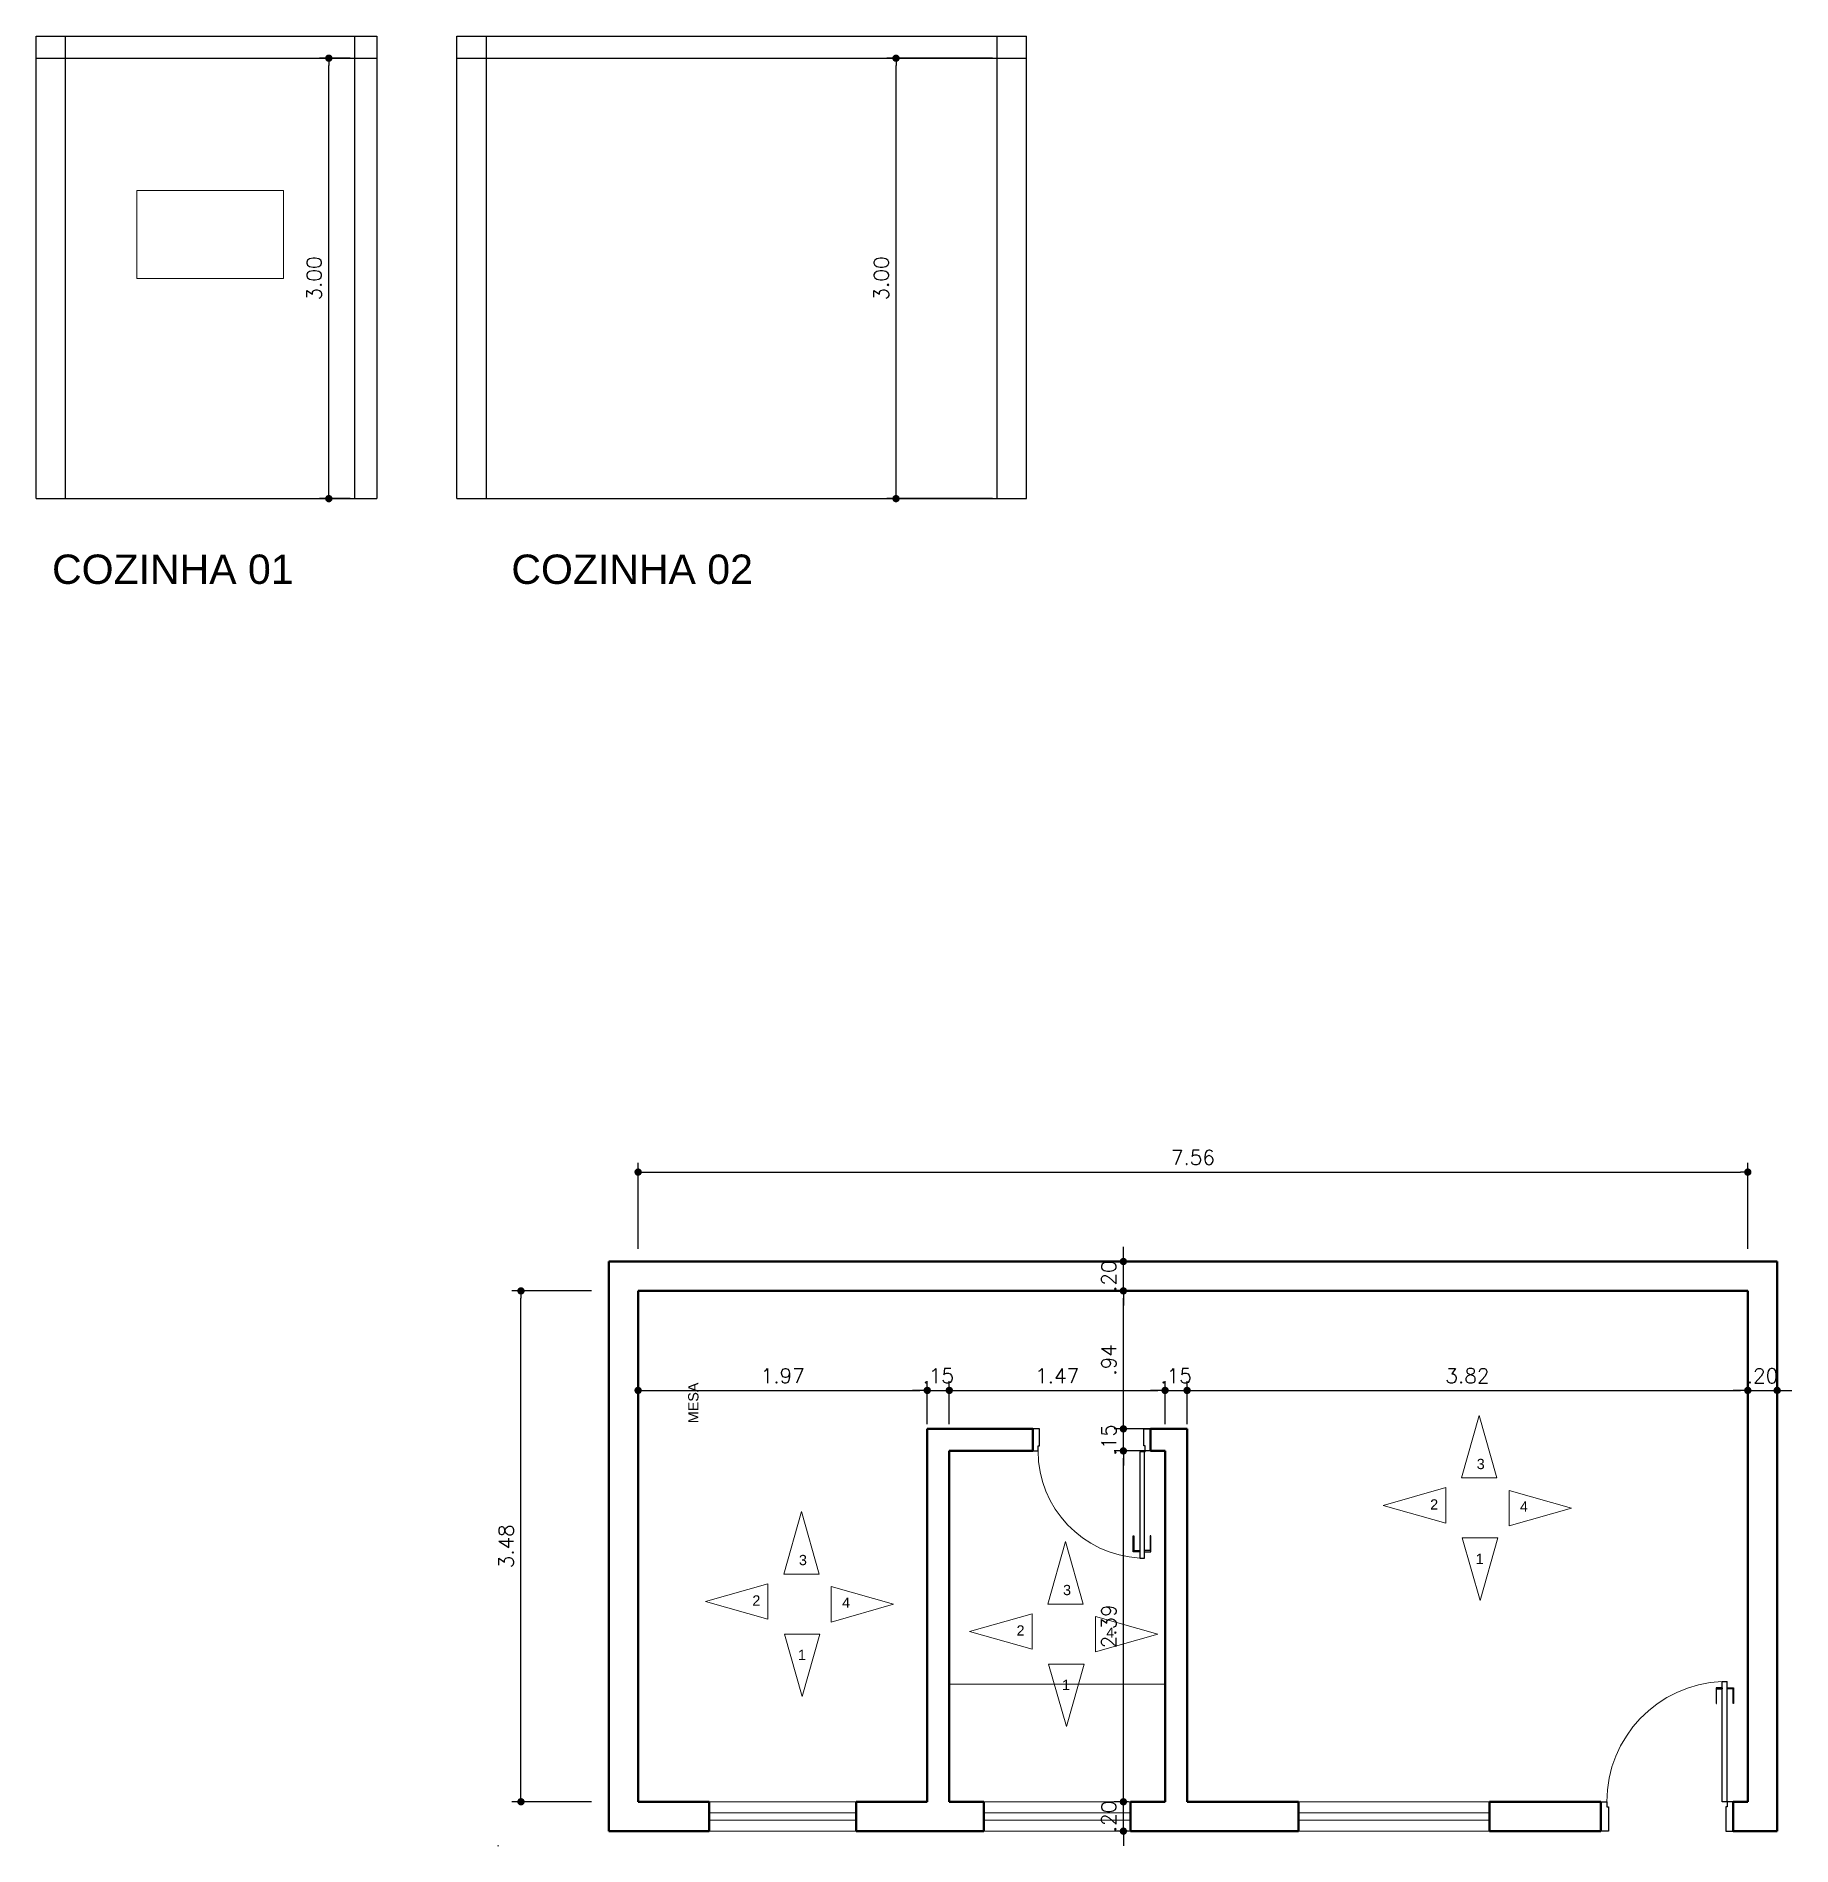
# Model space of a CAD drawing. Header units: millimetres. Extents: x -4763 to 645, y -25 to 217.
# Drawn here: x 18.76 to 30.72, y 47.9 to 60.23 of the extents above; entities that cross this region are included whole.
import ezdxf

# ---------------------------------------------------------------- set-up
doc = ezdxf.new("R2010")
doc.units = ezdxf.units.MM
doc.header["$LTSCALE"] = 0.5
doc.header["$PDMODE"] = 3
doc.linetypes.add('HIDDEN', pattern=[0.375, 0.25, -0.125])
doc.linetypes.add('HIDDEN2', pattern=[4.7625, 3.175, -1.5875])
for name, color, linetype, lineweight in [('A-TRACEJADO', 251, 'HIDDEN2', 18), ('Alvenaria-alta', 5, 'Continuous', 50), ('Alvenaria-baixa', 3, 'Continuous', 20), ('ARQ cota externa', 1, 'Continuous', 15), ('ARQ cota interna', 1, 'Continuous', 18), ('ARQ Esquadria 2', 2, 'Continuous', 20), ('ARQ Mobiliario', 34, 'Continuous', 13), ('ARQ MURO', 3, 'Continuous', 30), ('Linha-projeção', 8, 'HIDDEN', 15), ('TEXTO 01', 1, 'Continuous', 18)]:
    doc.layers.add(name, color=color, linetype=linetype, lineweight=lineweight)
for name, color, linetype in [('ARQ TEXTO 02', 3, 'Continuous'), ('DETALHE', 2, 'Continuous'), ('PORTAS', 2, 'Continuous')]:
    doc.layers.add(name, color=color, linetype=linetype)
doc.styles.add('ARIAL 25', font='arial.ttf', dxfattribs={"height": 0.25})
doc.styles.add('arial 7', font='arial.ttf', dxfattribs={"height": 0.07})
doc.styles.add('RS50', font='romans.shx', dxfattribs={"height": 0.1})
doc.dimstyles.new('Cota 50', dxfattribs={"dimscale": 0.05, "dimtxt": 0.1, "dimasz": 1, "dimexe": 1.25, "dimexo": 0.625, "dimgap": 1, "dimtad": 1, "dimzin": 4, "dimdsep": 46, "dimtxsty": 'RS50', "dimblk": 'DOT', "dimcen": 0.1, "dimclrd": 256, "dimclre": 256, "dimclrt": 256, "dimadec": 0, "dimazin": 0, "dimtfac": 1, "dimtix": 1, "dimtmove": 0, "dimatfit": 3, "dimldrblk": 'DOT', "dimfxl": 1.25, "dimarcsym": 0})

msp = doc.modelspace()

# ---------------------------------------------------------------- texts
at = {"layer": 'ARQ cota externa', "insert": (23.20418, 50.78052), "char_height": 0.07, "attachment_point": 1, "rotation": 90, "style": 'arial 7'}
msp.add_mtext_dynamic_manual_height_columns('MESA', width=0.4325758, gutter_width=0.35, heights=[0], dxfattribs=at)
at = {"layer": 'ARQ TEXTO 02', "style": 'ARIAL 25'}
for s, p in [('COZINHA 01', (18.87033, 56.49721)), ('COZINHA 02', (21.99953, 56.49721))]:
    msp.add_text(s, height=0.2, dxfattribs=at).set_placement(p)
at = {"layer": 'TEXTO 01', "char_height": 0.07, "attachment_point": 1, "style": 'arial 7'}
for s, insert in [('3', (28.57637, 50.53779)), ('2', (28.25912, 50.26224)), ('4', (28.87018, 50.2474)), ('3', (23.95875, 49.88367)), ('1', (28.56935, 49.89159)), ('3', (25.75826, 49.67943)), ('2', (23.6415, 49.60812)), ('4', (24.25256, 49.59328)), ('2', (25.44101, 49.40388)), ('4', (26.05207, 49.38904)), ('1', (23.95174, 49.23747)), ('1', (25.75125, 49.03323))]:
    msp.add_mtext_dynamic_manual_height_columns(s, width=0.1864816, gutter_width=0.35, heights=[0], dxfattribs=dict(at, insert=insert))

# ---------------------------------------------------------------- blocks, each defined once
blk = doc.blocks.new('_Dot')
at = {"color": 0, "linetype": 'ByBlock', "lineweight": -2}
blk.add_line((-0.5, 0), (-1, 0), dxfattribs=at)
at = {"color": 0, "linetype": 'ByBlock', "const_width": 0.5}
blk.add_lwpolyline([(-0.25, 0, 1), (0.25, 0, 1)], format="xyb", close=True, dxfattribs=at)
blk = doc.blocks.new('*D264')
at = {"layer": 'ARQ cota interna', "lineweight": -2, "transparency": 16777216}
for p, q in [((20.901, 60.078), (20.693, 60.078)), ((20.756, 57.128), (20.756, 60.028)), ((20.901, 57.078), (20.693, 57.078))]:
    blk.add_line(p, q, dxfattribs=at)
at = {"layer": 'DEFPOINTS', "color": 0, "transparency": 16777216}
for p in [(20.756, 60.078), (20.932, 60.078), (20.932, 57.078)]:
    blk.add_point(p, dxfattribs=at)
at = {"layer": 'ARQ cota interna', "lineweight": -2, "transparency": 16777216, "xscale": 0.05, "yscale": 0.05, "zscale": 0.05}
for p, rotation in [((20.756, 60.078), 90), ((20.756, 57.078), 270)]:
    blk.add_blockref('_Dot', p, dxfattribs=dict(at, rotation=rotation))
at = {"layer": 'ARQ cota interna', "transparency": 16777216, "insert": (20.656, 58.578), "char_height": 0.1, "attachment_point": 5, "rotation": 90, "style": 'RS50'}
blk.add_mtext('3.00', dxfattribs=at)
blk = doc.blocks.new('*D265')
at = {"layer": 'ARQ cota interna', "lineweight": -2, "transparency": 16777216}
for p, q in [((25.278, 60.078), (24.558, 60.078)), ((24.62, 57.128), (24.62, 60.028)), ((25.278, 57.078), (24.558, 57.078))]:
    blk.add_line(p, q, dxfattribs=at)
at = {"layer": 'DEFPOINTS', "color": 0, "transparency": 16777216}
for p in [(24.62, 60.078), (25.309, 60.078), (25.309, 57.078)]:
    blk.add_point(p, dxfattribs=at)
at = {"layer": 'ARQ cota interna', "lineweight": -2, "transparency": 16777216, "xscale": 0.05, "yscale": 0.05, "zscale": 0.05}
for p, rotation in [((24.62, 60.078), 90), ((24.62, 57.078), 270)]:
    blk.add_blockref('_Dot', p, dxfattribs=dict(at, rotation=rotation))
at = {"layer": 'ARQ cota interna', "transparency": 16777216, "insert": (24.52, 58.578), "char_height": 0.1, "attachment_point": 5, "rotation": 90, "style": 'RS50'}
blk.add_mtext('3.00', dxfattribs=at)
blk = doc.blocks.new('*D292')
at = {"layer": 'ARQ cota externa', "lineweight": -2, "transparency": 16777216}
for p, q in [((22.546, 51.682), (22.002, 51.682)), ((22.065, 48.252), (22.065, 51.632)), ((22.546, 48.202), (22.002, 48.202))]:
    blk.add_line(p, q, dxfattribs=at)
at = {"layer": 'DEFPOINTS', "color": 0, "transparency": 16777216}
for p in [(22.065, 51.682), (22.577, 51.682), (22.577, 48.202)]:
    blk.add_point(p, dxfattribs=at)
at = {"layer": 'ARQ cota externa', "lineweight": -2, "transparency": 16777216, "xscale": 0.05, "yscale": 0.05, "zscale": 0.05}
for p, rotation in [((22.065, 51.682), 90), ((22.065, 48.202), 270)]:
    blk.add_blockref('_Dot', p, dxfattribs=dict(at, rotation=rotation))
at = {"layer": 'ARQ cota externa', "transparency": 16777216, "insert": (21.965, 49.942), "char_height": 0.1, "attachment_point": 5, "rotation": 90, "style": 'RS50'}
blk.add_mtext('3.48', dxfattribs=at)
blk = doc.blocks.new('*D293')
at = {"layer": 'ARQ cota externa', "lineweight": -2, "transparency": 16777216}
for p, q in [((22.863, 51.969), (22.863, 52.553)), ((30.423, 51.969), (30.423, 52.553)), ((22.913, 52.491), (30.373, 52.491))]:
    blk.add_line(p, q, dxfattribs=at)
at = {"layer": 'DEFPOINTS', "color": 0, "transparency": 16777216}
for p in [(30.423, 52.491), (22.863, 51.938), (30.423, 51.938)]:
    blk.add_point(p, dxfattribs=at)
at = {"layer": 'ARQ cota externa', "lineweight": -2, "transparency": 16777216, "xscale": 0.05, "yscale": 0.05, "zscale": 0.05, "rotation": 180}
blk.add_blockref('_Dot', (22.863, 52.491), dxfattribs=at)
at = {"layer": 'ARQ cota externa', "lineweight": -2, "transparency": 16777216, "xscale": 0.05, "yscale": 0.05, "zscale": 0.05}
blk.add_blockref('_Dot', (30.423, 52.491), dxfattribs=at)
at = {"layer": 'ARQ cota externa', "transparency": 16777216, "insert": (26.643, 52.591), "char_height": 0.1, "attachment_point": 5, "style": 'RS50'}
blk.add_mtext('7.56', dxfattribs=at)
blk = doc.blocks.new('*D300')
at = {"layer": 'ARQ cota externa', "lineweight": -2, "transparency": 16777216}
for p, q in [((22.863, 50.88), (22.863, 51.067)), ((24.833, 50.773), (24.833, 51.067)), ((22.913, 51.004), (24.783, 51.004))]:
    blk.add_line(p, q, dxfattribs=at)
at = {"layer": 'DEFPOINTS', "color": 0, "transparency": 16777216}
for p in [(24.833, 51.004), (22.863, 50.849), (24.833, 50.742)]:
    blk.add_point(p, dxfattribs=at)
at = {"layer": 'ARQ cota externa', "lineweight": -2, "transparency": 16777216, "xscale": 0.05, "yscale": 0.05, "zscale": 0.05, "rotation": 180}
blk.add_blockref('_Dot', (22.863, 51.004), dxfattribs=at)
at = {"layer": 'ARQ cota externa', "lineweight": -2, "transparency": 16777216, "xscale": 0.05, "yscale": 0.05, "zscale": 0.05}
blk.add_blockref('_Dot', (24.833, 51.004), dxfattribs=at)
at = {"layer": 'ARQ cota externa', "transparency": 16777216, "insert": (23.848, 51.104), "char_height": 0.1, "attachment_point": 5, "style": 'RS50'}
blk.add_mtext('1.97', dxfattribs=at)
blk = doc.blocks.new('*D301')
at = {"layer": 'ARQ cota externa', "lineweight": -2, "transparency": 16777216}
for p, q in [((24.833, 50.773), (24.833, 51.067)), ((24.983, 50.773), (24.983, 51.067)), ((24.783, 51.004), (24.733, 51.004)), ((24.833, 51.004), (24.983, 51.004)), ((25.033, 51.004), (25.083, 51.004))]:
    blk.add_line(p, q, dxfattribs=at)
at = {"layer": 'DEFPOINTS', "color": 0, "transparency": 16777216}
for p in [(24.983, 51.004), (24.833, 50.742), (24.983, 50.742)]:
    blk.add_point(p, dxfattribs=at)
at = {"layer": 'ARQ cota externa', "lineweight": -2, "transparency": 16777216, "xscale": 0.05, "yscale": 0.05, "zscale": 0.05}
blk.add_blockref('_Dot', (24.833, 51.004), dxfattribs=at)
at = {"layer": 'ARQ cota externa', "lineweight": -2, "transparency": 16777216, "xscale": 0.05, "yscale": 0.05, "zscale": 0.05, "rotation": 180}
blk.add_blockref('_Dot', (24.983, 51.004), dxfattribs=at)
at = {"layer": 'ARQ cota externa', "transparency": 16777216, "insert": (24.908, 51.104), "char_height": 0.1, "attachment_point": 5, "style": 'RS50'}
blk.add_mtext('.15', dxfattribs=at)
blk = doc.blocks.new('*D294')
at = {"layer": 'ARQ cota externa', "lineweight": -2, "transparency": 16777216}
for p, q in [((24.983, 50.773), (24.983, 51.067)), ((26.453, 50.773), (26.453, 51.067)), ((25.033, 51.004), (26.403, 51.004))]:
    blk.add_line(p, q, dxfattribs=at)
at = {"layer": 'DEFPOINTS', "color": 0, "transparency": 16777216}
for p in [(26.453, 51.004), (24.983, 50.742), (26.453, 50.742)]:
    blk.add_point(p, dxfattribs=at)
at = {"layer": 'ARQ cota externa', "lineweight": -2, "transparency": 16777216, "xscale": 0.05, "yscale": 0.05, "zscale": 0.05, "rotation": 180}
blk.add_blockref('_Dot', (24.983, 51.004), dxfattribs=at)
at = {"layer": 'ARQ cota externa', "lineweight": -2, "transparency": 16777216, "xscale": 0.05, "yscale": 0.05, "zscale": 0.05}
blk.add_blockref('_Dot', (26.453, 51.004), dxfattribs=at)
at = {"layer": 'ARQ cota externa', "transparency": 16777216, "insert": (25.718, 51.104), "char_height": 0.1, "attachment_point": 5, "style": 'RS50'}
blk.add_mtext('1.47', dxfattribs=at)
blk = doc.blocks.new('*D302')
at = {"layer": 'ARQ cota externa', "lineweight": -2, "transparency": 16777216}
for p, q in [((26.453, 50.773), (26.453, 51.067)), ((26.603, 50.773), (26.603, 51.067)), ((26.403, 51.004), (26.353, 51.004)), ((26.453, 51.004), (26.603, 51.004)), ((26.653, 51.004), (26.703, 51.004))]:
    blk.add_line(p, q, dxfattribs=at)
at = {"layer": 'DEFPOINTS', "color": 0, "transparency": 16777216}
for p in [(26.603, 51.004), (26.453, 50.742), (26.603, 50.742)]:
    blk.add_point(p, dxfattribs=at)
at = {"layer": 'ARQ cota externa', "lineweight": -2, "transparency": 16777216, "xscale": 0.05, "yscale": 0.05, "zscale": 0.05}
blk.add_blockref('_Dot', (26.453, 51.004), dxfattribs=at)
at = {"layer": 'ARQ cota externa', "lineweight": -2, "transparency": 16777216, "xscale": 0.05, "yscale": 0.05, "zscale": 0.05, "rotation": 180}
blk.add_blockref('_Dot', (26.603, 51.004), dxfattribs=at)
at = {"layer": 'ARQ cota externa', "transparency": 16777216, "insert": (26.528, 51.104), "char_height": 0.1, "attachment_point": 5, "style": 'RS50'}
blk.add_mtext('.15', dxfattribs=at)
blk = doc.blocks.new('*D303')
at = {"layer": 'ARQ cota externa', "lineweight": -2, "transparency": 16777216}
for p, q in [((26.603, 50.773), (26.603, 51.067)), ((30.423, 50.773), (30.423, 51.067)), ((26.653, 51.004), (30.373, 51.004))]:
    blk.add_line(p, q, dxfattribs=at)
at = {"layer": 'DEFPOINTS', "color": 0, "transparency": 16777216}
for p in [(30.423, 51.004), (26.603, 50.742), (30.423, 50.742)]:
    blk.add_point(p, dxfattribs=at)
at = {"layer": 'ARQ cota externa', "lineweight": -2, "transparency": 16777216, "xscale": 0.05, "yscale": 0.05, "zscale": 0.05, "rotation": 180}
blk.add_blockref('_Dot', (26.603, 51.004), dxfattribs=at)
at = {"layer": 'ARQ cota externa', "lineweight": -2, "transparency": 16777216, "xscale": 0.05, "yscale": 0.05, "zscale": 0.05}
blk.add_blockref('_Dot', (30.423, 51.004), dxfattribs=at)
at = {"layer": 'ARQ cota externa', "transparency": 16777216, "insert": (28.513, 51.104), "char_height": 0.1, "attachment_point": 5, "style": 'RS50'}
blk.add_mtext('3.82', dxfattribs=at)
blk = doc.blocks.new('*D304')
at = {"layer": 'ARQ cota externa', "lineweight": -2, "transparency": 16777216}
for p, q in [((30.423, 50.773), (30.423, 51.067)), ((30.623, 51.035), (30.623, 51.067)), ((30.373, 51.004), (30.323, 51.004)), ((30.423, 51.004), (30.623, 51.004)), ((30.673, 51.004), (30.723, 51.004))]:
    blk.add_line(p, q, dxfattribs=at)
at = {"layer": 'DEFPOINTS', "color": 0, "transparency": 16777216}
for p in [(30.623, 51.004), (30.623, 51.004), (30.423, 50.742)]:
    blk.add_point(p, dxfattribs=at)
at = {"layer": 'ARQ cota externa', "lineweight": -2, "transparency": 16777216, "xscale": 0.05, "yscale": 0.05, "zscale": 0.05}
blk.add_blockref('_Dot', (30.423, 51.004), dxfattribs=at)
at = {"layer": 'ARQ cota externa', "lineweight": -2, "transparency": 16777216, "xscale": 0.05, "yscale": 0.05, "zscale": 0.05, "rotation": 180}
blk.add_blockref('_Dot', (30.623, 51.004), dxfattribs=at)
at = {"layer": 'ARQ cota externa', "transparency": 16777216, "insert": (30.523, 51.104), "char_height": 0.1, "attachment_point": 5, "style": 'RS50'}
blk.add_mtext('.20', dxfattribs=at)
blk = doc.blocks.new('*D295')
at = {"layer": 'ARQ cota externa', "lineweight": -2, "transparency": 16777216}
for p, q in [((26.204, 48.202), (26.106, 48.202)), ((26.169, 48.252), (26.169, 48.302)), ((26.169, 48.002), (26.169, 48.202)), ((26.204, 48.002), (26.106, 48.002)), ((26.169, 47.952), (26.169, 47.902))]:
    blk.add_line(p, q, dxfattribs=at)
at = {"layer": 'DEFPOINTS', "color": 0, "transparency": 16777216}
for p in [(26.169, 48.202), (26.236, 48.202), (26.236, 48.002)]:
    blk.add_point(p, dxfattribs=at)
at = {"layer": 'ARQ cota externa', "lineweight": -2, "transparency": 16777216, "xscale": 0.05, "yscale": 0.05, "zscale": 0.05}
for p, rotation in [((26.169, 48.202), 270), ((26.169, 48.002), 90)]:
    blk.add_blockref('_Dot', p, dxfattribs=dict(at, rotation=rotation))
at = {"layer": 'ARQ cota externa', "transparency": 16777216, "insert": (26.069, 48.102), "char_height": 0.1, "attachment_point": 5, "rotation": 90, "style": 'RS50'}
blk.add_mtext('.20', dxfattribs=at)
blk = doc.blocks.new('*D296')
at = {"layer": 'ARQ cota externa', "lineweight": -2, "transparency": 16777216}
for p, q in [((26.422, 50.592), (26.106, 50.592)), ((26.169, 48.252), (26.169, 50.542)), ((26.204, 48.202), (26.106, 48.202))]:
    blk.add_line(p, q, dxfattribs=at)
at = {"layer": 'DEFPOINTS', "color": 0, "transparency": 16777216}
for p in [(26.169, 50.592), (26.453, 50.592), (26.236, 48.202)]:
    blk.add_point(p, dxfattribs=at)
at = {"layer": 'ARQ cota externa', "lineweight": -2, "transparency": 16777216, "xscale": 0.05, "yscale": 0.05, "zscale": 0.05}
for p, rotation in [((26.169, 50.592), 90), ((26.169, 48.202), 270)]:
    blk.add_blockref('_Dot', p, dxfattribs=dict(at, rotation=rotation))
at = {"layer": 'ARQ cota externa', "transparency": 16777216, "insert": (26.069, 49.397), "char_height": 0.1, "attachment_point": 5, "rotation": 90, "style": 'RS50'}
blk.add_mtext('2.39', dxfattribs=at)
blk = doc.blocks.new('*D297')
at = {"layer": 'ARQ cota externa', "lineweight": -2, "transparency": 16777216}
for p, q in [((26.169, 50.792), (26.169, 50.842)), ((26.422, 50.742), (26.106, 50.742)), ((26.169, 50.592), (26.169, 50.742)), ((26.422, 50.592), (26.106, 50.592)), ((26.169, 50.542), (26.169, 50.492))]:
    blk.add_line(p, q, dxfattribs=at)
at = {"layer": 'DEFPOINTS', "color": 0, "transparency": 16777216}
for p in [(26.169, 50.742), (26.453, 50.742), (26.453, 50.592)]:
    blk.add_point(p, dxfattribs=at)
at = {"layer": 'ARQ cota externa', "lineweight": -2, "transparency": 16777216, "xscale": 0.05, "yscale": 0.05, "zscale": 0.05}
for p, rotation in [((26.169, 50.742), 270), ((26.169, 50.592), 90)]:
    blk.add_blockref('_Dot', p, dxfattribs=dict(at, rotation=rotation))
at = {"layer": 'ARQ cota externa', "transparency": 16777216, "insert": (26.069, 50.667), "char_height": 0.1, "attachment_point": 5, "rotation": 90, "style": 'RS50'}
blk.add_mtext('.15', dxfattribs=at)
blk = doc.blocks.new('*D298')
at = {"layer": 'ARQ cota externa', "lineweight": -2, "transparency": 16777216}
for p, q in [((26.138, 51.682), (26.106, 51.682)), ((26.169, 50.792), (26.169, 51.632)), ((26.422, 50.742), (26.106, 50.742))]:
    blk.add_line(p, q, dxfattribs=at)
at = {"layer": 'DEFPOINTS', "color": 0, "transparency": 16777216}
for p in [(26.169, 51.682), (26.169, 51.682), (26.453, 50.742)]:
    blk.add_point(p, dxfattribs=at)
at = {"layer": 'ARQ cota externa', "lineweight": -2, "transparency": 16777216, "xscale": 0.05, "yscale": 0.05, "zscale": 0.05}
for p, rotation in [((26.169, 51.682), 90), ((26.169, 50.742), 270)]:
    blk.add_blockref('_Dot', p, dxfattribs=dict(at, rotation=rotation))
at = {"layer": 'ARQ cota externa', "transparency": 16777216, "insert": (26.069, 51.212), "char_height": 0.1, "attachment_point": 5, "rotation": 90, "style": 'RS50'}
blk.add_mtext('.94', dxfattribs=at)
blk = doc.blocks.new('*D299')
at = {"layer": 'ARQ cota externa', "lineweight": -2, "transparency": 16777216}
for p, q in [((26.169, 51.932), (26.169, 51.982)), ((26.138, 51.882), (26.106, 51.882)), ((26.169, 51.682), (26.169, 51.882)), ((26.138, 51.682), (26.106, 51.682)), ((26.169, 51.632), (26.169, 51.582))]:
    blk.add_line(p, q, dxfattribs=at)
at = {"layer": 'DEFPOINTS', "color": 0, "transparency": 16777216}
for p in [(26.169, 51.882), (26.169, 51.882), (26.169, 51.682)]:
    blk.add_point(p, dxfattribs=at)
at = {"layer": 'ARQ cota externa', "lineweight": -2, "transparency": 16777216, "xscale": 0.05, "yscale": 0.05, "zscale": 0.05}
for p, rotation in [((26.169, 51.882), 270), ((26.169, 51.682), 90)]:
    blk.add_blockref('_Dot', p, dxfattribs=dict(at, rotation=rotation))
at = {"layer": 'ARQ cota externa', "transparency": 16777216, "insert": (26.069, 51.782), "char_height": 0.1, "attachment_point": 5, "rotation": 90, "style": 'RS50'}
blk.add_mtext('.20', dxfattribs=at)
blk = doc.blocks.new('P70')
at = {"layer": 'A-TRACEJADO'}
blk.add_arc((-0.149, -0.033), 0.732, 183.0662, 269.9559, dxfattribs=at)
at = {"layer": 'DETALHE', "color": 1}
for points in [[(-0.837, -0.042), (-0.837, 0.003), (-0.728, 0.003), (-0.728, -0.001), (-0.829, -0.001), (-0.829, -0.042)], [(-0.837, -0.072), (-0.837, -0.117), (-0.728, -0.117), (-0.728, -0.113), (-0.829, -0.113), (-0.829, -0.072)]]:
    blk.add_lwpolyline(points, close=True, dxfattribs=at)
at = {"layer": 'DETALHE', "color": 2}
for points in [[(-0.15, 0), (-0.15, -0.035), (-0.115, -0.035), (-0.115, -0.045), (0, -0.045), (0, 0)], [(-0.15, -0.8), (-0.15, -0.765), (-0.115, -0.765), (-0.115, -0.755), (0, -0.755), (0, -0.8)]]:
    blk.add_lwpolyline(points, close=True, dxfattribs=at)
blk.add_lwpolyline([(-0.88, -0.072), (-0.88, -0.041), (-0.156, -0.041), (-0.156, -0.072), (-0.88, -0.072)], dxfattribs=at)
blk.add_circle((-0.153, -0.038), 0.00326, dxfattribs=at)

# ---------------------------------------------------------------- dimensions: what is measured, and where the dimension line sits
at = {"layer": 'ARQ cota externa'}
for base, p1, p2, picture, middle in [((30.42284, 52.49062), (22.86284, 51.93772), (30.42284, 51.93772), '*D293', (26.64284, 52.59062)), ((24.83284, 51.00417), (22.86284, 50.84917), (24.83284, 50.74218), '*D300', (23.84784, 51.10417))]:
    dim = msp.add_linear_dim(base=base, p1=p1, p2=p2, dimstyle='Cota 50', dxfattribs=at)
    dim.commit()
    dim.dimension.update_dxf_attribs({"geometry": picture, "text_midpoint": middle})
for base, p1, p2, picture, middle in [((26.16892, 51.88218), (26.16892, 51.68218), (26.16892, 51.88218), '*D299', (26.06892, 51.78218)), ((26.16892, 51.68218), (26.45284, 50.74218), (26.16892, 51.68218), '*D298', (26.06892, 51.21218)), ((26.16892, 50.74218), (26.45284, 50.59218), (26.45284, 50.74218), '*D297', (26.06892, 50.66718)), ((26.16892, 50.59218), (26.2357, 48.20218), (26.45284, 50.59218), '*D296', (26.06892, 49.39718))]:
    dim = msp.add_linear_dim(base=base, p1=p1, p2=p2, angle=90, dimstyle='Cota 50', override={"dimtmove": 1}, dxfattribs=at)
    dim.commit()
    dim.dimension.update_dxf_attribs({"geometry": picture, "text_midpoint": middle})
for base, p1, p2, picture, middle in [((22.06487, 51.68218), (22.57737, 48.20218), (22.57737, 51.68218), '*D292', (21.96487, 49.94218)), ((26.16892, 48.20218), (26.2357, 48.00218), (26.2357, 48.20218), '*D295', (26.06892, 48.10218))]:
    dim = msp.add_linear_dim(base=base, p1=p1, p2=p2, angle=90, dimstyle='Cota 50', dxfattribs=at)
    dim.commit()
    dim.dimension.update_dxf_attribs({"geometry": picture, "text_midpoint": middle})
for base, p1, p2, picture, middle in [((24.98284, 51.00417), (24.83284, 50.74218), (24.98284, 50.74218), '*D301', (24.90784, 51.10417)), ((26.45284, 51.00417), (24.98284, 50.74218), (26.45284, 50.74218), '*D294', (25.71784, 51.10417)), ((26.60284, 51.00417), (26.45284, 50.74218), (26.60284, 50.74218), '*D302', (26.52784, 51.10417)), ((30.42284, 51.00417), (26.60284, 50.74218), (30.42284, 50.74218), '*D303', (28.51284, 51.10417)), ((30.62284, 51.00417), (30.42284, 50.74218), (30.62284, 51.00417), '*D304', (30.52284, 51.10417))]:
    dim = msp.add_linear_dim(base=base, p1=p1, p2=p2, dimstyle='Cota 50', override={"dimtmove": 1}, dxfattribs=at)
    dim.commit()
    dim.dimension.update_dxf_attribs({"geometry": picture, "text_midpoint": middle})
at = {"layer": 'ARQ cota interna'}
for base, p1, p2, picture, middle in [((20.7556, 60.07789), (20.93226, 57.07789), (20.93226, 60.07789), '*D264', (20.6556, 58.57789)), ((24.62016, 60.07789), (25.30906, 57.07789), (25.30906, 60.07789), '*D265', (24.52016, 58.57789))]:
    dim = msp.add_linear_dim(base=base, p1=p1, p2=p2, angle=90, dimstyle='Cota 50', dxfattribs=at)
    dim.commit()
    dim.dimension.update_dxf_attribs({"geometry": picture, "text_midpoint": middle})

# ---------------------------------------------------------------- linework, layer by layer
at = {"layer": 'Alvenaria-alta'}
for p, q in [((30.62284, 51.88218), (22.66284, 51.88218)), ((22.66284, 51.88218), (22.66284, 48.00218)), ((30.62284, 48.00218), (30.62284, 51.88218)), ((30.42284, 51.68218), (22.86284, 51.68218)), ((22.86284, 51.68218), (22.86284, 48.20218)), ((30.42284, 48.20218), (30.42284, 51.68218)), ((25.55284, 50.74218), (24.83284, 50.74218)), ((24.83284, 50.74218), (24.83284, 48.20218)), ((25.55284, 50.59218), (25.55284, 50.74218)), ((26.60284, 50.74218), (26.35284, 50.74218)), ((26.35284, 50.59218), (26.35284, 50.74218)), ((26.60284, 50.74218), (26.60284, 48.20218)), ((25.55284, 50.59218), (24.98284, 50.59218)), ((24.98284, 50.59218), (24.98284, 48.20218)), ((26.45284, 50.59218), (26.35284, 50.59218)), ((26.45284, 50.59218), (26.45284, 48.20218)), ((22.86284, 48.20218), (23.34784, 48.20218)), ((23.34784, 48.20218), (23.34784, 48.00218)), ((24.34784, 48.20218), (24.83284, 48.20218)), ((24.34784, 48.20218), (24.34784, 48.00218)), ((24.98284, 48.20218), (25.21784, 48.20218)), ((25.21784, 48.20218), (25.21784, 48.00218)), ((26.21784, 48.20218), (26.45284, 48.20218)), ((26.21784, 48.20218), (26.21784, 48.00218)), ((26.60284, 48.20218), (27.36284, 48.20218)), ((27.36284, 48.20218), (27.36284, 48.00218)), ((28.66284, 48.20218), (29.42284, 48.20218)), ((28.66284, 48.20218), (28.66284, 48.00218)), ((29.42284, 48.20218), (29.42284, 48.00218)), ((30.32284, 48.20218), (30.42284, 48.20218)), ((30.32284, 48.20218), (30.32284, 48.00218)), ((22.66284, 48.00218), (23.34784, 48.00218)), ((24.34784, 48.00218), (25.21784, 48.00218)), ((26.21784, 48.00218), (27.36284, 48.00218)), ((28.66284, 48.00218), (29.42284, 48.00218)), ((30.32284, 48.00218), (30.62284, 48.00218))]:
    msp.add_line(p, q, dxfattribs=at)
at = {"layer": 'ARQ Esquadria 2'}
for p, q in [((19.44726, 59.17789), (20.44726, 59.17789)), ((19.44726, 58.57789), (19.44726, 59.17789)), ((20.44726, 58.57789), (20.44726, 59.17789)), ((19.44726, 58.57789), (20.44726, 58.57789)), ((23.34784, 48.20218), (24.34784, 48.20218)), ((25.21784, 48.20218), (26.21784, 48.20218)), ((27.36284, 48.20218), (28.66284, 48.20218)), ((23.34784, 48.12718), (24.34784, 48.12718)), ((23.34784, 48.07718), (24.34784, 48.07718)), ((25.21784, 48.12718), (26.21784, 48.12718)), ((25.21784, 48.07718), (26.21784, 48.07718)), ((27.36284, 48.12718), (28.66284, 48.12718)), ((27.36284, 48.07718), (28.66284, 48.07718)), ((23.34784, 48.00218), (24.34784, 48.00218)), ((25.21784, 48.00218), (26.21784, 48.00218)), ((27.36284, 48.00218), (28.66284, 48.00218))]:
    msp.add_line(p, q, dxfattribs=at)
at = {"layer": 'ARQ Mobiliario'}
msp.add_line((24.98284, 49.00218), (26.45284, 49.00218), dxfattribs=at)
at = {"layer": 'ARQ Mobiliario', "color": 1, "true_color": 0xf41a1a}
msp.add_line((21.90538, 47.90218), (21.91487, 47.90218), dxfattribs=at)
at = {"layer": 'ARQ MURO'}
for p, q in [((18.76226, 60.22789), (21.08226, 60.22789)), ((18.76226, 57.07789), (18.76226, 60.22789)), ((18.96226, 57.07789), (18.96226, 60.22789)), ((20.93226, 57.07789), (20.93226, 60.22789)), ((21.08226, 60.22789), (21.08226, 57.07789)), ((21.62906, 60.22789), (25.50906, 60.22789)), ((21.62906, 57.07789), (21.62906, 60.22789)), ((21.82906, 57.07789), (21.82906, 60.22789)), ((25.30906, 57.07789), (25.30906, 60.22789)), ((25.50906, 57.07789), (25.50906, 60.22789)), ((18.76226, 60.07789), (21.08226, 60.07789)), ((21.62906, 60.07789), (25.50906, 60.07789)), ((18.76226, 57.07789), (21.08226, 57.07789)), ((21.62906, 57.07789), (25.50906, 57.07789))]:
    msp.add_line(p, q, dxfattribs=at)
at = {"layer": 'DETALHE', "color": 1}
for points in [[(30.25151, 48.97852), (30.20734, 48.97852), (30.20734, 48.87042), (30.21063, 48.87042), (30.21063, 48.97052), (30.25151, 48.97052)], [(30.28241, 48.97852), (30.32659, 48.97852), (30.32659, 48.87042), (30.3233, 48.87042), (30.3233, 48.97052), (30.28241, 48.97052)]]:
    msp.add_lwpolyline(points, close=True, dxfattribs=at)
at = {"layer": 'Linha-projeção', "linetype": 'HIDDEN2'}
msp.add_arc((30.28284, 48.20218), 0.82, 92.444068, 180, dxfattribs=at)
at = {"layer": 'PORTAS'}
for p, q in [((30.24784, 48.20218), (30.24784, 49.02218)), ((30.24784, 49.02218), (30.28284, 49.02218)), ((30.28284, 48.20218), (30.28284, 49.02218)), ((29.42284, 48.20218), (29.46284, 48.20218)), ((29.46284, 48.20218), (29.46284, 48.16718)), ((30.32284, 48.20218), (30.24784, 48.20218)), ((30.32284, 48.20218), (30.28284, 48.20218)), ((30.28284, 48.20218), (30.28284, 48.16718)), ((29.46284, 48.16718), (29.47284, 48.16718)), ((29.47284, 48.16718), (29.47284, 48.00218)), ((30.28284, 48.16718), (30.27284, 48.16718)), ((30.27284, 48.16718), (30.27284, 48.00218)), ((29.47284, 48.00218), (29.42284, 48.00218)), ((30.27284, 48.00218), (30.32284, 48.00218))]:
    msp.add_line(p, q, dxfattribs=at)
at = {"layer": 'TEXTO 01'}
for p, q in [((28.59333, 50.83242), (28.4726, 50.40755)), ((28.71406, 50.40755), (28.59333, 50.83242)), ((28.36464, 50.3416), (27.93976, 50.22087)), ((29.22137, 50.20142), (28.7965, 50.32215)), ((23.97571, 50.1783), (23.85498, 49.75343)), ((24.09644, 49.75343), (23.97571, 50.1783)), ((27.93976, 50.22087), (28.36464, 50.10014)), ((28.7965, 50.08069), (29.22137, 50.20142)), ((25.77522, 49.97406), (25.65449, 49.54918)), ((25.89595, 49.54918), (25.77522, 49.97406)), ((28.47806, 49.99881), (28.59879, 49.57394)), ((28.59879, 49.57394), (28.71952, 49.99881)), ((23.74702, 49.68748), (23.32215, 49.56675)), ((23.32215, 49.56675), (23.74702, 49.44602)), ((24.60376, 49.5473), (24.17888, 49.66803)), ((24.17888, 49.42657), (24.60376, 49.5473)), ((25.54653, 49.48323), (25.12165, 49.36251)), ((26.40326, 49.34305), (25.97839, 49.46378)), ((23.86044, 49.34469), (23.98117, 48.91982)), ((23.98117, 48.91982), (24.1019, 49.34469)), ((25.12165, 49.36251), (25.54653, 49.24178)), ((25.97839, 49.22233), (26.40326, 49.34305)), ((25.65995, 49.14044), (25.78068, 48.71557)), ((25.78068, 48.71557), (25.90141, 49.14044))]:
    msp.add_line(p, q, dxfattribs=at)
for points in [[(28.36464, 50.3416), (28.36464, 50.10014)], [(28.71406, 50.40755), (28.4726, 50.40755)], [(28.7965, 50.08069), (28.7965, 50.32215)], [(28.47806, 49.99881), (28.71952, 49.99881)], [(23.74702, 49.68748), (23.74702, 49.44602)], [(24.09644, 49.75343), (23.85498, 49.75343)], [(24.17888, 49.42657), (24.17888, 49.66803)], [(25.54653, 49.48323), (25.54653, 49.24178)], [(25.89595, 49.54918), (25.65449, 49.54918)], [(25.97839, 49.22233), (25.97839, 49.46378)], [(23.86044, 49.34469), (24.1019, 49.34469)], [(25.65995, 49.14044), (25.90141, 49.14044)]]:
    msp.add_lwpolyline(points, dxfattribs=at)

# ---------------------------------------------------------------- block references
at = {"layer": 'Alvenaria-baixa', "xscale": -1, "rotation": 270}
msp.add_blockref('P70', (26.35284, 50.74218), dxfattribs=at)

msp.set_redraw_order([(e.dxf.handle, doc.entitydb.next_handle()) for e in msp.query("TEXT MTEXT ATTDEF DIMENSION ARC_DIMENSION")])  # texts and dimensions are drawn at this point

doc.saveas('drawing.dxf')
